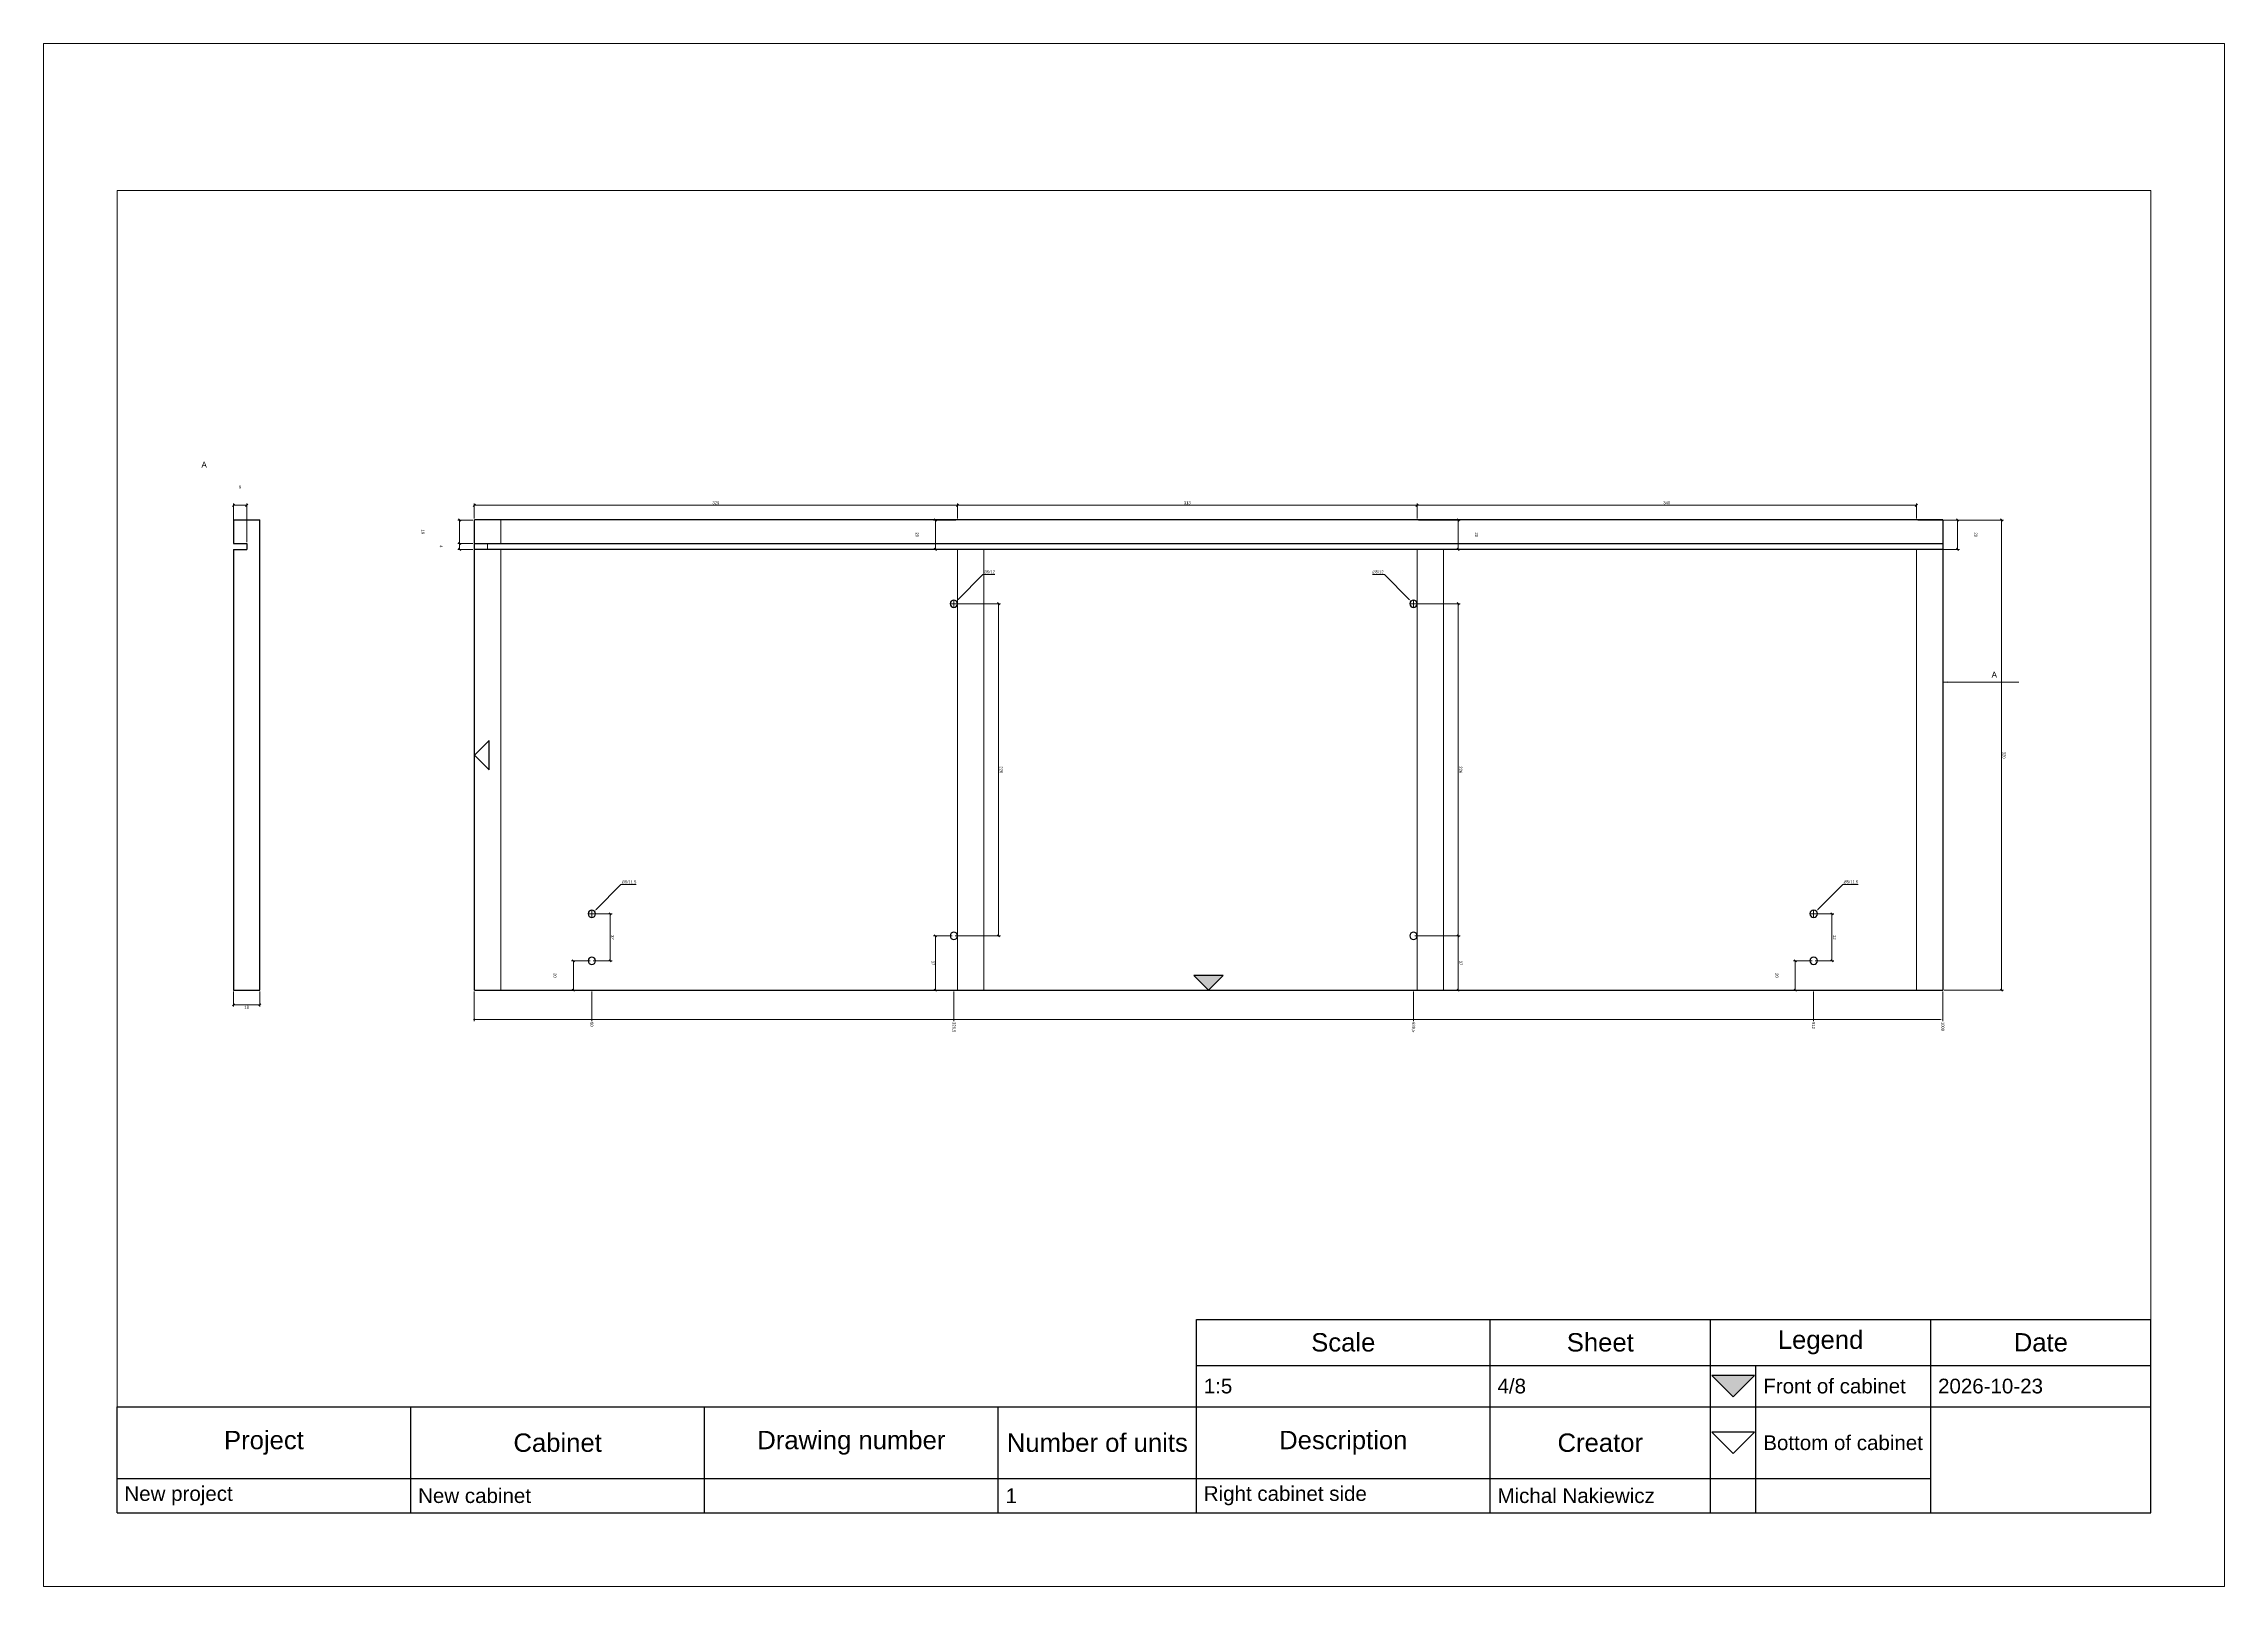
# Paper-space layout 'Right cabinet side' of a CAD drawing. Header units: millimetres. Extents: x -4 to 1481, y -4 to 1046.
import ezdxf

# ---------------------------------------------------------------- set-up
doc = ezdxf.new("R2010")
doc.units = ezdxf.units.MM
doc.layers.get('0').update_dxf_attribs({"true_color": 0xc2ced6})
for name, color, linetype, true_color in [('New project_New cabinet_Right cabinet side_Machining group1_View from above', 1, 'Continuous', 0xff0000), ('New project_New cabinet_Right cabinet side_Machining group_View from above', 1, 'Continuous', 0xff0000), ('New project_New cabinet_Right cabinet side_View from above', 1, 'Continuous', 0xff0000), ('New project_New cabinet_Right cabinet side_View from right', 1, 'Continuous', 0xff0000)]:
    doc.layers.add(name, color=color, linetype=linetype, true_color=true_color)
doc.layers.add('TitleBlock', color=7, linetype='Continuous')
doc.styles.add('Blum_Dimension', font='arial.ttf', dxfattribs={"height": 2})
doc.styles.add('Blum_Titleblock_Header', font='arial.ttf', dxfattribs={"height": 2.5})
doc.styles.add('Blum_Titleblock_Value', font='arial.ttf', dxfattribs={"height": 2})
doc.styles.add('Blum_ViewInfo', font='arial.ttf', dxfattribs={"height": 4})
doc.dimstyles.new('Blum_Chain', dxfattribs={"dimtxt": 2, "dimasz": 2, "dimexe": 1.25, "dimexo": 1, "dimtad": 0, "dimjust": 4, "dimtih": 1, "dimtoh": 1, "dimtxsty": 'Blum_Dimension', "dimblk1": 'DOTSMALL', "dimsah": 1, "dimcen": 2, "dimadec": 0, "dimazin": 2, "dimtfac": 1, "dimtix": 1, "dimtmove": 0, "dimatfit": 3, "dimldrblk": 'OBLIQUE', "dimfxl": 0, "dimlwd": 5, "dimlwe": 5, "dimarcsym": 0})
doc.dimstyles.new('Blum_Default', dxfattribs={"dimtxt": 2, "dimasz": 1.5, "dimexe": 1.25, "dimexo": 1, "dimtad": 1, "dimtxsty": 'Blum_Dimension', "dimblk": 'OBLIQUE', "dimcen": 2, "dimadec": 0, "dimazin": 2, "dimtfac": 1, "dimtix": 1, "dimtmove": 0, "dimatfit": 3, "dimfxl": 0, "dimlwd": 5, "dimlwe": 5, "dimarcsym": 0})
doc.dimstyles.new('Blum_Default$4', dxfattribs={"dimtxt": 2, "dimasz": 1.5, "dimexe": 1.25, "dimexo": 1, "dimtad": 1, "dimtih": 1, "dimtoh": 1, "dimtxsty": 'Blum_Dimension', "dimblk1": 'OBLIQUE', "dimsah": 1, "dimcen": 2, "dimadec": 0, "dimazin": 2, "dimtfac": 1, "dimtofl": 0, "dimtmove": 0, "dimatfit": 3, "dimfxl": 0, "dimlwd": 5, "dimlwe": 5, "dimarcsym": 0})
doc.dimstyles.new('Blum_ViewInfo', dxfattribs={"dimtxt": 4, "dimasz": 3, "dimexe": 1.25, "dimexo": 1, "dimtad": 1, "dimtxsty": 'Blum_ViewInfo', "dimblk": 'OBLIQUE', "dimcen": 0, "dimadec": 0, "dimazin": 2, "dimtfac": 1, "dimtofl": 0, "dimtmove": 0, "dimatfit": 2, "dimfxl": 0, "dimlwd": 20, "dimlwe": 20, "dimarcsym": 0})

# ---------------------------------------------------------------- blocks, each defined once
blk = doc.blocks.new('Blum_Trinagle_Outline')
blk.add_lwpolyline([(0, 0), (2, 2), (-2, 2)], close=True)
blk = doc.blocks.new('Blum_Trinagle_Filled')
h = blk.add_hatch(color=256)
h.dxf.hatch_style = 1
h.paths.add_polyline_path([(2, 2), (-2, 2), (0, 0)])
blk.add_lwpolyline([(0, 0), (2, 2), (-2, 2)], close=True)
blk = doc.blocks.new('*T134')
at = {"layer": 'TitleBlock', "color": 0, "linetype": 'ByBlock', "lineweight": -2, "transparency": 16777216}
for p, q in [((147, 26.32), (277, 26.32)), ((147, 0), (147, 26.32)), ((187, 0), (187, 26.32)), ((217, 0), (217, 26.32)), ((247, 0), (247, 26.32)), ((277, 0), (277, 26.32)), ((147, 20.08), (277, 20.08)), ((223.2, 0), (223.2, 20.08)), ((0, 14.42), (277, 14.42)), ((0, 0), (0, 14.42)), ((40, 0), (40, 14.42)), ((80, 0), (80, 14.42)), ((120, 0), (120, 14.42)), ((0, 4.67), (247, 4.67)), ((0, 0), (277, 0))]:
    blk.add_line(p, q, dxfattribs=at)
at = {"layer": 'TitleBlock', "color": 0, "lineweight": 0, "transparency": 16777216, "xscale": 1.45, "yscale": 1.45, "zscale": 1.45}
for name, p in [('Blum_Trinagle_Filled', (220.1, 15.8)), ('Blum_Trinagle_Outline', (220.1, 8.09))]:
    blk.add_blockref(name, p, dxfattribs=at)
at = {"layer": 'TitleBlock', "color": 0, "lineweight": 0, "transparency": 16777216}
for s, insert, char_height, width, attachment_point, style in [('Scale', (167, 23.2), 2.5, 37, 5, 'Blum_Titleblock_Header'), ('Sheet', (202, 23.2), 2.5, 27, 5, 'Blum_Titleblock_Header'), ('Legend', (232, 23.2), 2.5, 27, 5, 'Blum_Titleblock_Header'), ('Date', (262, 23.2), 2.5, 27, 5, 'Blum_Titleblock_Header'), ('1:5', (148, 17.25), 2, 38, 4, 'Blum_Titleblock_Value'), ('4/8', (188, 17.25), 2, 28, 4, 'Blum_Titleblock_Value'), ('Front of cabinet', (224.2, 17.25), 2, 21.8, 4, 'Blum_Titleblock_Value'), ('2026-10-23', (248, 17.25), 2, 28, 4, 'Blum_Titleblock_Value'), ('Project', (20, 9.54), 2.5, 37, 5, 'Blum_Titleblock_Header'), ('Cabinet', (60, 9.54), 2.5, 37, 5, 'Blum_Titleblock_Header'), ('Drawing number', (100, 9.54), 2.5, 37, 5, 'Blum_Titleblock_Header'), ('Number of units', (133.5, 9.54), 2.5, 24, 5, 'Blum_Titleblock_Header'), ('Description', (167, 9.54), 2.5, 37, 5, 'Blum_Titleblock_Header'), ('Creator', (202, 9.54), 2.5, 27, 5, 'Blum_Titleblock_Header'), ('Bottom of cabinet', (224.2, 9.54), 2, 21.8, 4, 'Blum_Titleblock_Value'), ('New project', (1, 2.33), 2, 38, 4, 'Blum_Titleblock_Value'), ('New cabinet', (41, 2.33), 2, 38, 4, 'Blum_Titleblock_Value'), ('1', (121, 2.33), 2, 25, 4, 'Blum_Titleblock_Value'), ('Right cabinet side', (148, 2.33), 2, 38, 4, 'Blum_Titleblock_Value'), ('Michal Nakiewicz', (188, 2.33), 2, 28, 4, 'Blum_Titleblock_Value')]:
    blk.add_mtext(s, dxfattribs=dict(at, insert=insert, char_height=char_height, width=width, attachment_point=attachment_point, style=style))
blk = doc.blocks.new('TitleBlock_Right cabinet side')
at = {"layer": 'TitleBlock', "lineweight": 0, "transparency": 33554684}
for points in [[(-0.79, -0.79, 0), (-0.79, 209.21, 0), (296.21, 209.21, 0), (296.21, -0.79, 0)], [(9.21, 9.21, 0), (9.21, 189.21, 0), (286.21, 189.21, 0), (286.21, 9.21, 0)]]:
    blk.add_polyline3d(points, close=True, dxfattribs=at)
blk.add_blockref('*T134', (9.21, 9.21))
blk = doc.blocks.new('_Oblique')
at = {"color": 0, "linetype": 'ByBlock', "lineweight": -2}
blk.add_line((-0.5, -0.5), (0.5, 0.5), dxfattribs=at)
blk = doc.blocks.new('*D136')
at = {"layer": 'New project_New cabinet_Right cabinet side_View from right', "color": 0, "lineweight": 5, "transparency": 16777216}
for p, q in [((125.3, 706.8), (125.3, 733.1)), ((125.3, 731.8), (134.3, 731.8)), ((134.3, 706.8), (134.3, 733.1))]:
    blk.add_line(p, q, dxfattribs=at)
at = {"layer": 'New project_New cabinet_Right cabinet side_View from right', "color": 0, "lineweight": 5, "transparency": 16777216, "xscale": 1.5, "yscale": 1.5, "zscale": 1.5, "rotation": 180}
blk.add_blockref('_Oblique', (125.3, 731.8), dxfattribs=at)
at = {"layer": 'New project_New cabinet_Right cabinet side_View from right', "color": 0, "lineweight": 5, "transparency": 16777216, "xscale": 1.5, "yscale": 1.5, "zscale": 1.5}
blk.add_blockref('_Oblique', (134.3, 731.8), dxfattribs=at)
at = {"layer": 'New project_New cabinet_Right cabinet side_View from right', "color": 0, "lineweight": 0, "transparency": 16777216, "insert": (129.8, 744.3), "char_height": 2, "attachment_point": 5, "style": 'Blum_Dimension'}
blk.add_mtext('9', dxfattribs=at)
blk = doc.blocks.new('*D139')
at = {"layer": 'New project_New cabinet_Right cabinet side_View from right', "color": 0, "lineweight": 5, "transparency": 16777216}
for p, q in [((125.3, 400.8), (125.3, 390.6)), ((125.3, 391.8), (143.3, 391.8)), ((143.3, 400.8), (143.3, 390.6))]:
    blk.add_line(p, q, dxfattribs=at)
at = {"layer": 'New project_New cabinet_Right cabinet side_View from right', "color": 0, "lineweight": 5, "transparency": 16777216, "xscale": 1.5, "yscale": 1.5, "zscale": 1.5, "rotation": 180}
blk.add_blockref('_Oblique', (125.3, 391.8), dxfattribs=at)
at = {"layer": 'New project_New cabinet_Right cabinet side_View from right', "color": 0, "lineweight": 5, "transparency": 16777216, "xscale": 1.5, "yscale": 1.5, "zscale": 1.5}
blk.add_blockref('_Oblique', (143.3, 391.8), dxfattribs=at)
at = {"layer": 'New project_New cabinet_Right cabinet side_View from right', "color": 0, "lineweight": 0, "transparency": 16777216, "insert": (134.3, 390.2), "char_height": 2, "attachment_point": 5, "style": 'Blum_Dimension'}
blk.add_mtext('18', dxfattribs=at)
blk = doc.blocks.new('_DotSmall')
at = {"color": 0, "linetype": 'ByBlock', "const_width": 0.5}
blk.add_lwpolyline([(-0.0625, 0, 1), (0.0625, 0, 1)], format="xyb", close=True, dxfattribs=at)
blk = doc.blocks.new('*D142')
at = {"layer": 'New project_New cabinet_Right cabinet side_View from above', "color": 0, "lineweight": 5, "transparency": 16777216}
for p, q in [((289.3, 400.8), (289.3, 380.6)), ((369.3, 400.8), (369.3, 380.6)), ((289.3, 381.8), (367.3, 381.8))]:
    blk.add_line(p, q, dxfattribs=at)
at = {"layer": 'New project_New cabinet_Right cabinet side_View from above', "color": 0, "lineweight": 0, "transparency": 16777216}
blk.add_solid([(367.3, 381.5), (367.3, 382.2), (369.3, 381.8)], dxfattribs=at)
at = {"layer": 'New project_New cabinet_Right cabinet side_View from above', "color": 0, "lineweight": 5, "transparency": 16777216, "xscale": 2, "yscale": 2, "zscale": 2, "rotation": 180}
blk.add_blockref('_DotSmall', (289.3, 381.8), dxfattribs=at)
at = {"layer": 'New project_New cabinet_Right cabinet side_View from above', "color": 0, "lineweight": 0, "transparency": 16777216, "insert": (369.3, 378.5), "char_height": 2, "attachment_point": 5, "rotation": 270, "style": 'Blum_Dimension'}
blk.add_mtext('80', dxfattribs=at)
blk = doc.blocks.new('*D145')
at = {"layer": 'New project_New cabinet_Right cabinet side_View from above', "color": 0, "lineweight": 5, "transparency": 16777216}
for p, q in [((289.3, 400.8), (289.3, 380.6)), ((615.8, 400.8), (615.8, 380.6)), ((289.3, 381.8), (613.8, 381.8))]:
    blk.add_line(p, q, dxfattribs=at)
at = {"layer": 'New project_New cabinet_Right cabinet side_View from above', "color": 0, "lineweight": 0, "transparency": 16777216}
blk.add_solid([(613.8, 381.5), (613.8, 382.2), (615.8, 381.8)], dxfattribs=at)
at = {"layer": 'New project_New cabinet_Right cabinet side_View from above', "color": 0, "lineweight": 5, "transparency": 16777216, "xscale": 2, "yscale": 2, "zscale": 2, "rotation": 180}
blk.add_blockref('_DotSmall', (289.3, 381.8), dxfattribs=at)
at = {"layer": 'New project_New cabinet_Right cabinet side_View from above', "color": 0, "lineweight": 0, "transparency": 16777216, "insert": (615.8, 376.6), "char_height": 2, "attachment_point": 5, "rotation": 270, "style": 'Blum_Dimension'}
blk.add_mtext('326,5', dxfattribs=at)
blk = doc.blocks.new('*D148')
at = {"layer": 'New project_New cabinet_Right cabinet side_View from above', "color": 0, "lineweight": 5, "transparency": 16777216}
for p, q in [((289.3, 400.8), (289.3, 380.6)), ((928.8, 400.8), (928.8, 380.6)), ((289.3, 381.8), (926.8, 381.8))]:
    blk.add_line(p, q, dxfattribs=at)
at = {"layer": 'New project_New cabinet_Right cabinet side_View from above', "color": 0, "lineweight": 0, "transparency": 16777216}
blk.add_solid([(926.8, 381.5), (926.8, 382.2), (928.8, 381.8)], dxfattribs=at)
at = {"layer": 'New project_New cabinet_Right cabinet side_View from above', "color": 0, "lineweight": 5, "transparency": 16777216, "xscale": 2, "yscale": 2, "zscale": 2, "rotation": 180}
blk.add_blockref('_DotSmall', (289.3, 381.8), dxfattribs=at)
at = {"layer": 'New project_New cabinet_Right cabinet side_View from above', "color": 0, "lineweight": 0, "transparency": 16777216, "insert": (928.8, 376.6), "char_height": 2, "attachment_point": 5, "rotation": 270, "style": 'Blum_Dimension'}
blk.add_mtext('639,5', dxfattribs=at)
blk = doc.blocks.new('*D151')
at = {"layer": 'New project_New cabinet_Right cabinet side_View from above', "color": 0, "lineweight": 5, "transparency": 16777216}
for p, q in [((289.3, 400.8), (289.3, 380.6)), ((1201.3, 400.8), (1201.3, 380.6)), ((289.3, 381.8), (1199.3, 381.8))]:
    blk.add_line(p, q, dxfattribs=at)
at = {"layer": 'New project_New cabinet_Right cabinet side_View from above', "color": 0, "lineweight": 0, "transparency": 16777216}
blk.add_solid([(1199.3, 381.5), (1199.3, 382.2), (1201.3, 381.8)], dxfattribs=at)
at = {"layer": 'New project_New cabinet_Right cabinet side_View from above', "color": 0, "lineweight": 5, "transparency": 16777216, "xscale": 2, "yscale": 2, "zscale": 2, "rotation": 180}
blk.add_blockref('_DotSmall', (289.3, 381.8), dxfattribs=at)
at = {"layer": 'New project_New cabinet_Right cabinet side_View from above', "color": 0, "lineweight": 0, "transparency": 16777216, "insert": (1201.3, 377.8), "char_height": 2, "attachment_point": 5, "rotation": 270, "style": 'Blum_Dimension'}
blk.add_mtext('912', dxfattribs=at)
blk = doc.blocks.new('*D154')
at = {"layer": 'New project_New cabinet_Right cabinet side_View from above', "color": 0, "lineweight": 5, "transparency": 16777216}
for p, q in [((289.3, 400.8), (289.3, 380.6)), ((1289.3, 400.8), (1289.3, 380.6)), ((289.3, 381.8), (1287.3, 381.8))]:
    blk.add_line(p, q, dxfattribs=at)
at = {"layer": 'New project_New cabinet_Right cabinet side_View from above', "color": 0, "lineweight": 0, "transparency": 16777216}
blk.add_solid([(1287.3, 381.5), (1287.3, 382.2), (1289.3, 381.8)], dxfattribs=at)
at = {"layer": 'New project_New cabinet_Right cabinet side_View from above', "color": 0, "lineweight": 5, "transparency": 16777216, "xscale": 2, "yscale": 2, "zscale": 2, "rotation": 180}
blk.add_blockref('_DotSmall', (289.3, 381.8), dxfattribs=at)
at = {"layer": 'New project_New cabinet_Right cabinet side_View from above', "color": 0, "lineweight": 0, "transparency": 16777216, "insert": (1289.3, 377.1), "char_height": 2, "attachment_point": 5, "rotation": 270, "style": 'Blum_Dimension'}
blk.add_mtext('1000', dxfattribs=at)
blk = doc.blocks.new('*D157')
at = {"layer": 'New project_New cabinet_Right cabinet side_View from above', "color": 0, "lineweight": 5, "transparency": 16777216}
for p, q in [((288.3, 705.8), (278.1, 705.8)), ((288.3, 701.8), (278.1, 701.8)), ((279.3, 701.8), (279.3, 705.8))]:
    blk.add_line(p, q, dxfattribs=at)
at = {"layer": 'New project_New cabinet_Right cabinet side_View from above', "color": 0, "lineweight": 5, "transparency": 16777216, "xscale": 1.5, "yscale": 1.5, "zscale": 1.5}
for p, rotation in [((279.3, 705.8), 90), ((279.3, 701.8), 270)]:
    blk.add_blockref('_Oblique', p, dxfattribs=dict(at, rotation=rotation))
at = {"layer": 'New project_New cabinet_Right cabinet side_View from above', "color": 0, "lineweight": 0, "transparency": 16777216, "insert": (266.8, 703.8), "char_height": 2, "attachment_point": 5, "rotation": 270, "style": 'Blum_Dimension'}
blk.add_mtext('4', dxfattribs=at)
blk = doc.blocks.new('*D160')
at = {"layer": 'New project_New cabinet_Right cabinet side_View from above', "color": 0, "lineweight": 5, "transparency": 16777216}
for p, q in [((288.3, 721.8), (278.1, 721.8)), ((279.3, 705.8), (279.3, 721.8)), ((288.3, 705.8), (278.1, 705.8))]:
    blk.add_line(p, q, dxfattribs=at)
at = {"layer": 'New project_New cabinet_Right cabinet side_View from above', "color": 0, "lineweight": 5, "transparency": 16777216, "xscale": 1.5, "yscale": 1.5, "zscale": 1.5}
for p, rotation in [((279.3, 721.8), 90), ((279.3, 705.8), 270)]:
    blk.add_blockref('_Oblique', p, dxfattribs=dict(at, rotation=rotation))
at = {"layer": 'New project_New cabinet_Right cabinet side_View from above', "color": 0, "lineweight": 0, "transparency": 16777216, "insert": (254.3, 713.8), "char_height": 2, "attachment_point": 5, "rotation": 270, "style": 'Blum_Dimension'}
blk.add_mtext('16', dxfattribs=at)
blk = doc.blocks.new('*D163')
at = {"layer": 'New project_New cabinet_Right cabinet side_View from above', "color": 0, "lineweight": 5, "transparency": 16777216}
for p, q in [((368.3, 421.8), (355.6, 421.8)), ((356.8, 401.8), (356.8, 421.8)), ((368.3, 401.8), (355.6, 401.8))]:
    blk.add_line(p, q, dxfattribs=at)
at = {"layer": 'New project_New cabinet_Right cabinet side_View from above', "color": 0, "lineweight": 5, "transparency": 16777216, "xscale": 1.5, "yscale": 1.5, "zscale": 1.5}
for p, rotation in [((356.8, 421.8), 90), ((356.8, 401.8), 270)]:
    blk.add_blockref('_Oblique', p, dxfattribs=dict(at, rotation=rotation))
at = {"layer": 'New project_New cabinet_Right cabinet side_View from above', "color": 0, "lineweight": 0, "transparency": 16777216, "insert": (344.3, 411.8), "char_height": 2, "attachment_point": 5, "rotation": 270, "style": 'Blum_Dimension'}
blk.add_mtext('20', dxfattribs=at)
blk = doc.blocks.new('*D166')
at = {"layer": 'New project_New cabinet_Right cabinet side_View from above', "color": 0, "lineweight": 5, "transparency": 16777216}
for p, q in [((370.3, 453.8), (383.1, 453.8)), ((381.8, 421.8), (381.8, 453.8)), ((370.3, 421.8), (383.1, 421.8))]:
    blk.add_line(p, q, dxfattribs=at)
at = {"layer": 'New project_New cabinet_Right cabinet side_View from above', "color": 0, "lineweight": 5, "transparency": 16777216, "xscale": 1.5, "yscale": 1.5, "zscale": 1.5}
for p, rotation in [((381.8, 453.8), 90), ((381.8, 421.8), 270)]:
    blk.add_blockref('_Oblique', p, dxfattribs=dict(at, rotation=rotation))
at = {"layer": 'New project_New cabinet_Right cabinet side_View from above', "color": 0, "lineweight": 0, "transparency": 16777216, "insert": (383.5, 437.8), "char_height": 2, "attachment_point": 5, "rotation": 270, "style": 'Blum_Dimension'}
blk.add_mtext('32', dxfattribs=at)
blk = doc.blocks.new('*D169')
at = {"layer": 'New project_New cabinet_Right cabinet side_View from above', "color": 0, "lineweight": 5, "transparency": 16777216}
for p, q in [((614.8, 438.8), (602.1, 438.8)), ((603.3, 401.8), (603.3, 438.8)), ((614.8, 401.8), (602.1, 401.8))]:
    blk.add_line(p, q, dxfattribs=at)
at = {"layer": 'New project_New cabinet_Right cabinet side_View from above', "color": 0, "lineweight": 5, "transparency": 16777216, "xscale": 1.5, "yscale": 1.5, "zscale": 1.5}
for p, rotation in [((603.3, 438.8), 90), ((603.3, 401.8), 270)]:
    blk.add_blockref('_Oblique', p, dxfattribs=dict(at, rotation=rotation))
at = {"layer": 'New project_New cabinet_Right cabinet side_View from above', "color": 0, "lineweight": 0, "transparency": 16777216, "insert": (601.7, 420.3), "char_height": 2, "attachment_point": 5, "rotation": 270, "style": 'Blum_Dimension'}
blk.add_mtext('37', dxfattribs=at)
blk = doc.blocks.new('*D172')
at = {"layer": 'New project_New cabinet_Right cabinet side_View from above', "color": 0, "lineweight": 5, "transparency": 16777216}
for p, q in [((617.3, 721.8), (602.1, 721.8)), ((603.3, 701.8), (603.3, 721.8)), ((617.3, 701.8), (602.1, 701.8))]:
    blk.add_line(p, q, dxfattribs=at)
at = {"layer": 'New project_New cabinet_Right cabinet side_View from above', "color": 0, "lineweight": 5, "transparency": 16777216, "xscale": 1.5, "yscale": 1.5, "zscale": 1.5}
for p, rotation in [((603.3, 721.8), 90), ((603.3, 701.8), 270)]:
    blk.add_blockref('_Oblique', p, dxfattribs=dict(at, rotation=rotation))
at = {"layer": 'New project_New cabinet_Right cabinet side_View from above', "color": 0, "lineweight": 0, "transparency": 16777216, "insert": (590.8, 711.8), "char_height": 2, "attachment_point": 5, "rotation": 270, "style": 'Blum_Dimension'}
blk.add_mtext('20', dxfattribs=at)
blk = doc.blocks.new('*D175')
at = {"layer": 'New project_New cabinet_Right cabinet side_View from above', "color": 0, "lineweight": 5, "transparency": 16777216}
for p, q in [((616.8, 664.8), (647.6, 664.8)), ((646.3, 438.8), (646.3, 664.8)), ((616.8, 438.8), (647.6, 438.8))]:
    blk.add_line(p, q, dxfattribs=at)
at = {"layer": 'New project_New cabinet_Right cabinet side_View from above', "color": 0, "lineweight": 5, "transparency": 16777216, "xscale": 1.5, "yscale": 1.5, "zscale": 1.5}
for p, rotation in [((646.3, 664.8), 90), ((646.3, 438.8), 270)]:
    blk.add_blockref('_Oblique', p, dxfattribs=dict(at, rotation=rotation))
at = {"layer": 'New project_New cabinet_Right cabinet side_View from above', "color": 0, "lineweight": 0, "transparency": 16777216, "insert": (648, 551.8), "char_height": 2, "attachment_point": 5, "rotation": 270, "style": 'Blum_Dimension'}
blk.add_mtext('226', dxfattribs=at)
blk = doc.blocks.new('*D178')
at = {"layer": 'New project_New cabinet_Right cabinet side_View from above', "color": 0, "lineweight": 5, "transparency": 16777216}
for p, q in [((929.8, 438.8), (960.6, 438.8)), ((959.3, 401.8), (959.3, 438.8)), ((929.8, 401.8), (960.6, 401.8))]:
    blk.add_line(p, q, dxfattribs=at)
at = {"layer": 'New project_New cabinet_Right cabinet side_View from above', "color": 0, "lineweight": 5, "transparency": 16777216, "xscale": 1.5, "yscale": 1.5, "zscale": 1.5}
for p, rotation in [((959.3, 438.8), 90), ((959.3, 401.8), 270)]:
    blk.add_blockref('_Oblique', p, dxfattribs=dict(at, rotation=rotation))
at = {"layer": 'New project_New cabinet_Right cabinet side_View from above', "color": 0, "lineweight": 0, "transparency": 16777216, "insert": (961, 420.3), "char_height": 2, "attachment_point": 5, "rotation": 270, "style": 'Blum_Dimension'}
blk.add_mtext('37', dxfattribs=at)
blk = doc.blocks.new('*D181')
at = {"layer": 'New project_New cabinet_Right cabinet side_View from above', "color": 0, "lineweight": 5, "transparency": 16777216}
for p, q in [((929.8, 664.8), (960.6, 664.8)), ((959.3, 438.8), (959.3, 664.8)), ((929.8, 438.8), (960.6, 438.8))]:
    blk.add_line(p, q, dxfattribs=at)
at = {"layer": 'New project_New cabinet_Right cabinet side_View from above', "color": 0, "lineweight": 5, "transparency": 16777216, "xscale": 1.5, "yscale": 1.5, "zscale": 1.5}
for p, rotation in [((959.3, 664.8), 90), ((959.3, 438.8), 270)]:
    blk.add_blockref('_Oblique', p, dxfattribs=dict(at, rotation=rotation))
at = {"layer": 'New project_New cabinet_Right cabinet side_View from above', "color": 0, "lineweight": 0, "transparency": 16777216, "insert": (961, 551.8), "char_height": 2, "attachment_point": 5, "rotation": 270, "style": 'Blum_Dimension'}
blk.add_mtext('226', dxfattribs=at)
blk = doc.blocks.new('*D184')
at = {"layer": 'New project_New cabinet_Right cabinet side_View from above', "color": 0, "lineweight": 5, "transparency": 16777216}
for p, q in [((932.3, 721.8), (960.6, 721.8)), ((959.3, 701.8), (959.3, 721.8)), ((932.3, 701.8), (960.6, 701.8))]:
    blk.add_line(p, q, dxfattribs=at)
at = {"layer": 'New project_New cabinet_Right cabinet side_View from above', "color": 0, "lineweight": 5, "transparency": 16777216, "xscale": 1.5, "yscale": 1.5, "zscale": 1.5}
for p, rotation in [((959.3, 721.8), 90), ((959.3, 701.8), 270)]:
    blk.add_blockref('_Oblique', p, dxfattribs=dict(at, rotation=rotation))
at = {"layer": 'New project_New cabinet_Right cabinet side_View from above', "color": 0, "lineweight": 0, "transparency": 16777216, "insert": (971.8, 711.8), "char_height": 2, "attachment_point": 5, "rotation": 270, "style": 'Blum_Dimension'}
blk.add_mtext('20', dxfattribs=at)
blk = doc.blocks.new('*D187')
at = {"layer": 'New project_New cabinet_Right cabinet side_View from above', "color": 0, "lineweight": 5, "transparency": 16777216}
for p, q in [((1200.3, 421.8), (1187.6, 421.8)), ((1188.8, 401.8), (1188.8, 421.8)), ((1200.3, 401.8), (1187.6, 401.8))]:
    blk.add_line(p, q, dxfattribs=at)
at = {"layer": 'New project_New cabinet_Right cabinet side_View from above', "color": 0, "lineweight": 5, "transparency": 16777216, "xscale": 1.5, "yscale": 1.5, "zscale": 1.5}
for p, rotation in [((1188.8, 421.8), 90), ((1188.8, 401.8), 270)]:
    blk.add_blockref('_Oblique', p, dxfattribs=dict(at, rotation=rotation))
at = {"layer": 'New project_New cabinet_Right cabinet side_View from above', "color": 0, "lineweight": 0, "transparency": 16777216, "insert": (1176.3, 411.8), "char_height": 2, "attachment_point": 5, "rotation": 270, "style": 'Blum_Dimension'}
blk.add_mtext('20', dxfattribs=at)
blk = doc.blocks.new('*D190')
at = {"layer": 'New project_New cabinet_Right cabinet side_View from above', "color": 0, "lineweight": 5, "transparency": 16777216}
for p, q in [((1202.3, 453.8), (1215.1, 453.8)), ((1213.8, 421.8), (1213.8, 453.8)), ((1202.3, 421.8), (1215.1, 421.8))]:
    blk.add_line(p, q, dxfattribs=at)
at = {"layer": 'New project_New cabinet_Right cabinet side_View from above', "color": 0, "lineweight": 5, "transparency": 16777216, "xscale": 1.5, "yscale": 1.5, "zscale": 1.5}
for p, rotation in [((1213.8, 453.8), 90), ((1213.8, 421.8), 270)]:
    blk.add_blockref('_Oblique', p, dxfattribs=dict(at, rotation=rotation))
at = {"layer": 'New project_New cabinet_Right cabinet side_View from above', "color": 0, "lineweight": 0, "transparency": 16777216, "insert": (1215.5, 437.8), "char_height": 2, "attachment_point": 5, "rotation": 270, "style": 'Blum_Dimension'}
blk.add_mtext('32', dxfattribs=at)
blk = doc.blocks.new('*D193')
at = {"layer": 'New project_New cabinet_Right cabinet side_View from above', "color": 0, "lineweight": 5, "transparency": 16777216}
for p, q in [((1272.3, 721.8), (1300.6, 721.8)), ((1299.3, 701.8), (1299.3, 721.8)), ((1272.3, 701.8), (1300.6, 701.8))]:
    blk.add_line(p, q, dxfattribs=at)
at = {"layer": 'New project_New cabinet_Right cabinet side_View from above', "color": 0, "lineweight": 5, "transparency": 16777216, "xscale": 1.5, "yscale": 1.5, "zscale": 1.5}
for p, rotation in [((1299.3, 721.8), 90), ((1299.3, 701.8), 270)]:
    blk.add_blockref('_Oblique', p, dxfattribs=dict(at, rotation=rotation))
at = {"layer": 'New project_New cabinet_Right cabinet side_View from above', "color": 0, "lineweight": 0, "transparency": 16777216, "insert": (1311.8, 711.8), "char_height": 2, "attachment_point": 5, "rotation": 270, "style": 'Blum_Dimension'}
blk.add_mtext('20', dxfattribs=at)
blk = doc.blocks.new('*D196')
at = {"layer": 'New project_New cabinet_Right cabinet side_View from above', "color": 0, "lineweight": 5, "transparency": 16777216}
for p, q in [((289.3, 722.8), (289.3, 733.1)), ((289.3, 731.8), (618.3, 731.8)), ((618.3, 722.8), (618.3, 733.1))]:
    blk.add_line(p, q, dxfattribs=at)
at = {"layer": 'New project_New cabinet_Right cabinet side_View from above', "color": 0, "lineweight": 5, "transparency": 16777216, "xscale": 1.5, "yscale": 1.5, "zscale": 1.5, "rotation": 180}
blk.add_blockref('_Oblique', (289.3, 731.8), dxfattribs=at)
at = {"layer": 'New project_New cabinet_Right cabinet side_View from above', "color": 0, "lineweight": 5, "transparency": 16777216, "xscale": 1.5, "yscale": 1.5, "zscale": 1.5}
blk.add_blockref('_Oblique', (618.3, 731.8), dxfattribs=at)
at = {"layer": 'New project_New cabinet_Right cabinet side_View from above', "color": 0, "lineweight": 0, "transparency": 16777216, "insert": (453.8, 733.5), "char_height": 2, "attachment_point": 5, "style": 'Blum_Dimension'}
blk.add_mtext('329', dxfattribs=at)
blk = doc.blocks.new('*D199')
at = {"layer": 'New project_New cabinet_Right cabinet side_View from above', "color": 0, "lineweight": 5, "transparency": 16777216}
for p, q in [((618.3, 722.8), (618.3, 733.1)), ((618.3, 731.8), (931.3, 731.8)), ((931.3, 722.8), (931.3, 733.1))]:
    blk.add_line(p, q, dxfattribs=at)
at = {"layer": 'New project_New cabinet_Right cabinet side_View from above', "color": 0, "lineweight": 5, "transparency": 16777216, "xscale": 1.5, "yscale": 1.5, "zscale": 1.5, "rotation": 180}
blk.add_blockref('_Oblique', (618.3, 731.8), dxfattribs=at)
at = {"layer": 'New project_New cabinet_Right cabinet side_View from above', "color": 0, "lineweight": 5, "transparency": 16777216, "xscale": 1.5, "yscale": 1.5, "zscale": 1.5}
blk.add_blockref('_Oblique', (931.3, 731.8), dxfattribs=at)
at = {"layer": 'New project_New cabinet_Right cabinet side_View from above', "color": 0, "lineweight": 0, "transparency": 16777216, "insert": (774.8, 733.5), "char_height": 2, "attachment_point": 5, "style": 'Blum_Dimension'}
blk.add_mtext('313', dxfattribs=at)
blk = doc.blocks.new('*D202')
at = {"layer": 'New project_New cabinet_Right cabinet side_View from above', "color": 0, "lineweight": 5, "transparency": 16777216}
for p, q in [((931.3, 722.8), (931.3, 733.1)), ((931.3, 731.8), (1271.3, 731.8)), ((1271.3, 722.8), (1271.3, 733.1))]:
    blk.add_line(p, q, dxfattribs=at)
at = {"layer": 'New project_New cabinet_Right cabinet side_View from above', "color": 0, "lineweight": 5, "transparency": 16777216, "xscale": 1.5, "yscale": 1.5, "zscale": 1.5, "rotation": 180}
blk.add_blockref('_Oblique', (931.3, 731.8), dxfattribs=at)
at = {"layer": 'New project_New cabinet_Right cabinet side_View from above', "color": 0, "lineweight": 5, "transparency": 16777216, "xscale": 1.5, "yscale": 1.5, "zscale": 1.5}
blk.add_blockref('_Oblique', (1271.3, 731.8), dxfattribs=at)
at = {"layer": 'New project_New cabinet_Right cabinet side_View from above', "color": 0, "lineweight": 0, "transparency": 16777216, "insert": (1101.3, 733.5), "char_height": 2, "attachment_point": 5, "style": 'Blum_Dimension'}
blk.add_mtext('340', dxfattribs=at)
blk = doc.blocks.new('*D205')
at = {"layer": 'New project_New cabinet_Right cabinet side_Machining group_View from above', "color": 0, "lineweight": 5, "transparency": 16777216}
for p, q in [((901, 684.7), (909, 684.7)), ((909, 684.7), (926, 667.7)), ((926.8, 664.8), (930.8, 664.8)), ((928.8, 662.8), (928.8, 666.8))]:
    blk.add_line(p, q, dxfattribs=at)
at = {"layer": 'New project_New cabinet_Right cabinet side_Machining group_View from above', "color": 0, "lineweight": 0, "transparency": 16777216}
blk.add_solid([(926.2, 667.8), (925.8, 667.5), (927.1, 666.6)], dxfattribs=at)
at = {"layer": 'New project_New cabinet_Right cabinet side_Machining group_View from above', "color": 0, "lineweight": 0, "transparency": 16777216, "insert": (904.7, 686.4), "char_height": 2, "attachment_point": 5, "style": 'Blum_Dimension'}
blk.add_mtext('∅5/12', dxfattribs=at)
blk = doc.blocks.new('*D208')
at = {"layer": 'New project_New cabinet_Right cabinet side_Machining group_View from above', "color": 0, "lineweight": 5, "transparency": 16777216}
for p, q in [((635.7, 684.7), (618.7, 667.7)), ((643.7, 684.7), (635.7, 684.7)), ((613.8, 664.8), (617.8, 664.8)), ((615.8, 662.8), (615.8, 666.8))]:
    blk.add_line(p, q, dxfattribs=at)
at = {"layer": 'New project_New cabinet_Right cabinet side_Machining group_View from above', "color": 0, "lineweight": 0, "transparency": 16777216}
blk.add_solid([(618.5, 667.8), (618.9, 667.5), (617.6, 666.6)], dxfattribs=at)
at = {"layer": 'New project_New cabinet_Right cabinet side_Machining group_View from above', "color": 0, "lineweight": 0, "transparency": 16777216, "insert": (640, 686.4), "char_height": 2, "attachment_point": 5, "style": 'Blum_Dimension'}
blk.add_mtext('∅5/12', dxfattribs=at)
blk = doc.blocks.new('*D211')
at = {"layer": 'New project_New cabinet_Right cabinet side_Machining group1_View from above', "color": 0, "lineweight": 5, "transparency": 16777216}
for p, q in [((1221.2, 473.7), (1204.2, 456.7)), ((1231.6, 473.7), (1221.2, 473.7)), ((1199.3, 453.8), (1203.3, 453.8)), ((1201.3, 451.8), (1201.3, 455.8))]:
    blk.add_line(p, q, dxfattribs=at)
at = {"layer": 'New project_New cabinet_Right cabinet side_Machining group1_View from above', "color": 0, "lineweight": 0, "transparency": 16777216}
blk.add_solid([(1204, 456.8), (1204.4, 456.5), (1203.1, 455.6)], dxfattribs=at)
at = {"layer": 'New project_New cabinet_Right cabinet side_Machining group1_View from above', "color": 0, "lineweight": 0, "transparency": 16777216, "insert": (1226.7, 475.4), "char_height": 2, "attachment_point": 5, "style": 'Blum_Dimension'}
blk.add_mtext('∅5/11.5', dxfattribs=at)
blk = doc.blocks.new('*D214')
at = {"layer": 'New project_New cabinet_Right cabinet side_Machining group1_View from above', "color": 0, "lineweight": 5, "transparency": 16777216}
for p, q in [((389.2, 473.7), (372.2, 456.7)), ((399.6, 473.7), (389.2, 473.7)), ((367.3, 453.8), (371.3, 453.8)), ((369.3, 451.8), (369.3, 455.8))]:
    blk.add_line(p, q, dxfattribs=at)
at = {"layer": 'New project_New cabinet_Right cabinet side_Machining group1_View from above', "color": 0, "lineweight": 0, "transparency": 16777216}
blk.add_solid([(372, 456.8), (372.4, 456.5), (371.1, 455.6)], dxfattribs=at)
at = {"layer": 'New project_New cabinet_Right cabinet side_Machining group1_View from above', "color": 0, "lineweight": 0, "transparency": 16777216, "insert": (394.7, 475.4), "char_height": 2, "attachment_point": 5, "style": 'Blum_Dimension'}
blk.add_mtext('∅5/11.5', dxfattribs=at)
blk = doc.blocks.new('*D217')
at = {"layer": 'New project_New cabinet_Right cabinet side_View from above', "color": 0, "lineweight": 5, "transparency": 16777216}
for p, q in [((1290.3, 721.8), (1330.6, 721.8)), ((1329.3, 401.8), (1329.3, 721.8)), ((1290.3, 401.8), (1330.6, 401.8))]:
    blk.add_line(p, q, dxfattribs=at)
at = {"layer": 'New project_New cabinet_Right cabinet side_View from above', "color": 0, "lineweight": 5, "transparency": 16777216, "xscale": 1.5, "yscale": 1.5, "zscale": 1.5}
for p, rotation in [((1329.3, 721.8), 90), ((1329.3, 401.8), 270)]:
    blk.add_blockref('_Oblique', p, dxfattribs=dict(at, rotation=rotation))
at = {"layer": 'New project_New cabinet_Right cabinet side_View from above', "color": 0, "lineweight": 0, "transparency": 16777216, "insert": (1331, 561.8), "char_height": 2, "attachment_point": 5, "rotation": 270, "style": 'Blum_Dimension'}
blk.add_mtext('320', dxfattribs=at)

psp = doc.layouts.new('Right cabinet side')

# ---------------------------------------------------------------- linework, layer by layer
at = {"linetype": 'Continuous', "lineweight": 30, "transparency": 33554684}
for p, q in [((125.35, 721.828), (125.35, 705.828)), ((125.35, 721.828), (143.35, 721.828)), ((143.35, 401.828), (143.35, 721.828)), ((289.35, 705.828), (289.35, 721.828)), ((1289.35, 721.828), (289.35, 721.828)), ((1289.35, 721.828), (1289.35, 705.828)), ((125.35, 705.828), (134.35, 705.828)), ((125.35, 701.828), (134.35, 701.828)), ((125.35, 701.828), (125.35, 667.328)), ((134.35, 705.828), (134.35, 701.828)), ((289.35, 705.828), (1289.35, 705.828)), ((289.35, 701.828), (289.35, 705.828)), ((1289.35, 701.828), (289.35, 701.828)), ((289.35, 401.828), (289.35, 701.828)), ((1289.35, 705.828), (1289.35, 701.828)), ((1289.35, 701.828), (1289.35, 401.828)), ((125.35, 667.328), (125.35, 662.328)), ((125.35, 662.328), (125.35, 456.328)), ((125.35, 456.328), (125.35, 451.328)), ((125.35, 451.328), (125.35, 441.328)), ((125.35, 441.328), (125.35, 436.328)), ((125.35, 436.328), (125.35, 424.328)), ((125.35, 424.328), (125.35, 419.328)), ((125.35, 419.328), (125.35, 401.828)), ((125.35, 401.828), (143.35, 401.828)), ((289.35, 401.828), (1289.35, 401.828))]:
    psp.add_line(p, q, dxfattribs=at)
at = {"linetype": 'Continuous', "lineweight": 5, "transparency": 33554684}
for p, q in [((307.35, 721.828), (289.35, 721.828)), ((289.35, 401.828), (289.35, 721.828)), ((307.35, 721.828), (307.35, 705.828)), ((298.35, 705.828), (298.35, 701.828)), ((307.35, 705.828), (298.35, 705.828)), ((307.35, 701.828), (298.35, 701.828)), ((307.35, 701.828), (307.35, 401.828)), ((618.35, 701.828), (618.35, 401.828)), ((636.35, 701.828), (618.35, 701.828)), ((636.35, 401.828), (636.35, 701.828)), ((931.35, 701.828), (931.35, 401.828)), ((949.35, 701.828), (931.35, 701.828)), ((949.35, 401.828), (949.35, 701.828)), ((1271.35, 401.828), (1271.35, 701.828)), ((1271.35, 701.828), (1289.35, 701.828)), ((1289.35, 701.828), (1289.35, 401.828)), ((307.35, 401.828), (289.35, 401.828)), ((636.35, 401.828), (618.35, 401.828)), ((949.35, 401.828), (931.35, 401.828)), ((1271.35, 401.828), (1289.35, 401.828))]:
    psp.add_line(p, q, dxfattribs=at)
at = {"linetype": 'Continuous', "lineweight": 30, "transparency": 33554684, "extrusion": (0, 0, -1)}
for centre in [(-615.85, 664.828), (-928.85, 664.828), (-369.35, 453.828), (-1201.35, 453.828), (-615.85, 438.828), (-928.85, 438.828), (-369.35, 421.828), (-1201.35, 421.828)]:
    psp.add_circle(centre, 2.5, dxfattribs=at)

# ---------------------------------------------------------------- block references
at = {"lineweight": 0, "transparency": 33554684, "xscale": 5, "yscale": 5, "zscale": 5}
psp.add_blockref('TitleBlock_Right cabinet side', (0, 0), dxfattribs=at)
at = {"layer": 'New project_New cabinet_Right cabinet side_View from above', "lineweight": 0, "transparency": 33554684, "xscale": 5, "yscale": 5, "zscale": 5, "rotation": 270}
psp.add_blockref('Blum_Trinagle_Outline', (289.35, 561.828), dxfattribs=at)
at = {"layer": 'New project_New cabinet_Right cabinet side_View from above', "lineweight": 0, "transparency": 33554684, "xscale": 5, "yscale": 5, "zscale": 5}
psp.add_blockref('Blum_Trinagle_Filled', (789.35, 401.828), dxfattribs=at)

# ---------------------------------------------------------------- texts
at = {"lineweight": 0, "transparency": 33554684, "char_height": 4, "attachment_point": 7, "style": 'Blum_ViewInfo'}
for insert in [(103.475, 757.453), (1322.475, 614.553)]:
    psp.add_mtext('A', dxfattribs=dict(at, insert=insert))

# ---------------------------------------------------------------- dimensions: what is measured, and where the dimension line sits
at = {"layer": 'New project_New cabinet_Right cabinet side_Machining group1_View from above', "lineweight": 0, "transparency": 33554684}
for p1, p2, picture, middle in [((367.582, 452.06), (371.117, 455.595), '*D214', (394.72, 473.715)), ((1199.582, 452.06), (1203.117, 455.595), '*D211', (1226.72, 473.715))]:
    dim = psp.add_diameter_dim_2p(p1=p1, p2=p2, dimstyle='Blum_Default$4', override={"dimscale": 0, "dimpost": '/11.5'}, dxfattribs=at)
    dim.commit()
    dim.dimension.update_dxf_attribs({"geometry": picture, "text_midpoint": middle, "dimtype": 163})
at = {"layer": 'New project_New cabinet_Right cabinet side_Machining group_View from above', "lineweight": 0, "transparency": 33554684}
for p1, p2, picture, middle in [((614.082, 663.06), (617.617, 666.595), '*D208', (640.037, 684.715)), ((930.617, 663.06), (927.082, 666.595), '*D205', (904.662, 684.715))]:
    dim = psp.add_diameter_dim_2p(p1=p1, p2=p2, dimstyle='Blum_Default$4', override={"dimscale": 0, "dimpost": '/12'}, dxfattribs=at)
    dim.commit()
    dim.dimension.update_dxf_attribs({"geometry": picture, "text_midpoint": middle, "dimtype": 163})
at = {"layer": 'New project_New cabinet_Right cabinet side_View from above', "lineweight": 0, "transparency": 33554684}
for base, p1, p2, dimstyle, picture, middle in [((618.35, 731.828), (289.35, 721.828), (618.35, 721.828), 'Blum_Default', '*D196', (453.85, 733.474)), ((931.35, 731.828), (618.35, 721.828), (931.35, 721.828), 'Blum_Default', '*D199', (774.85, 733.474)), ((1271.35, 731.828), (931.35, 721.828), (1271.35, 721.828), 'Blum_Default', '*D202', (1101.35, 733.474)), ((369.35, 381.828), (289.35, 401.828), (369.35, 401.828), 'Blum_Chain', '*D142', (369.35, 378.522)), ((615.85, 381.828), (289.35, 401.828), (615.85, 401.828), 'Blum_Chain', '*D145', (615.85, 376.571)), ((928.85, 381.828), (289.35, 401.828), (928.85, 401.828), 'Blum_Chain', '*D148', (928.85, 376.565)), ((1201.35, 381.828), (289.35, 401.828), (1201.35, 401.828), 'Blum_Chain', '*D151', (1201.35, 377.753)), ((1289.35, 381.828), (289.35, 401.828), (1289.35, 401.828), 'Blum_Chain', '*D154', (1289.35, 377.064))]:
    dim = psp.add_linear_dim(base=base, p1=p1, p2=p2, dimstyle=dimstyle, override={"dimscale": 0}, dxfattribs=at)
    dim.commit()
    dim.dimension.update_dxf_attribs({"geometry": picture, "text_midpoint": middle})
for base, p1, p2, override, picture, middle in [((279.35, 721.828), (289.35, 705.828), (289.35, 721.828), {"dimscale": 0, "dimtad": 4, "dimtmove": 2}, '*D160', (254.35, 713.828)), ((603.35, 721.828), (618.35, 701.828), (618.35, 721.828), {"dimscale": 0, "dimtad": 4, "dimtmove": 2}, '*D172', (590.85, 711.828)), ((959.35, 721.828), (931.35, 701.828), (931.35, 721.828), {"dimscale": 0, "dimtmove": 2}, '*D184', (971.85, 711.828)), ((1299.35, 721.828), (1271.35, 701.828), (1271.35, 721.828), {"dimscale": 0, "dimtmove": 2}, '*D193', (1311.85, 711.828)), ((279.35, 705.828), (289.35, 701.828), (289.35, 705.828), {"dimscale": 0, "dimtad": 4, "dimtmove": 2}, '*D157', (266.85, 703.828)), ((356.85, 421.828), (369.35, 401.828), (369.35, 421.828), {"dimscale": 0, "dimtad": 4, "dimtmove": 2}, '*D163', (344.35, 411.828)), ((1188.85, 421.828), (1201.35, 401.828), (1201.35, 421.828), {"dimscale": 0, "dimtad": 4, "dimtmove": 2}, '*D187', (1176.35, 411.828))]:
    dim = psp.add_linear_dim(base=base, p1=p1, p2=p2, angle=90, dimstyle='Blum_Default', override=override, dxfattribs=at)
    dim.commit()
    dim.dimension.update_dxf_attribs({"geometry": picture, "text_midpoint": middle, "dimtype": 160})
for base, p1, p2, override, picture, middle in [((1329.35, 721.828), (1289.35, 401.828), (1289.35, 721.828), {"dimscale": 0}, '*D217', (1330.997, 561.828)), ((646.35, 664.828), (615.85, 438.828), (615.85, 664.828), {"dimscale": 0}, '*D175', (647.996, 551.828)), ((959.35, 664.828), (928.85, 438.828), (928.85, 664.828), {"dimscale": 0}, '*D181', (960.996, 551.828)), ((381.85, 453.828), (369.35, 421.828), (369.35, 453.828), {"dimscale": 0}, '*D166', (383.497, 437.828)), ((1213.85, 453.828), (1201.35, 421.828), (1201.35, 453.828), {"dimscale": 0}, '*D190', (1215.497, 437.828)), ((603.35, 438.828), (615.85, 401.828), (615.85, 438.828), {"dimscale": 0, "dimtad": 4}, '*D169', (601.703, 420.328)), ((959.35, 438.828), (928.85, 401.828), (928.85, 438.828), {"dimscale": 0}, '*D178', (960.997, 420.328))]:
    dim = psp.add_linear_dim(base=base, p1=p1, p2=p2, angle=90, dimstyle='Blum_Default', override=override, dxfattribs=at)
    dim.commit()
    dim.dimension.update_dxf_attribs({"geometry": picture, "text_midpoint": middle})
at = {"layer": 'New project_New cabinet_Right cabinet side_View from right', "lineweight": 0, "transparency": 33554684}
dim = psp.add_linear_dim(base=(134.35, 731.828), p1=(125.35, 705.828), p2=(134.35, 705.828), dimstyle='Blum_Default', override={"dimscale": 0, "dimtmove": 2}, dxfattribs=at)
dim.commit()
dim.dimension.update_dxf_attribs({"geometry": '*D136', "text_midpoint": (129.85, 744.328), "dimtype": 160})
dim = psp.add_linear_dim(base=(143.35, 391.828), p1=(125.35, 401.828), p2=(143.35, 401.828), dimstyle='Blum_Default', override={"dimscale": 0, "dimtad": 4}, dxfattribs=at)
dim.commit()
dim.dimension.update_dxf_attribs({"geometry": '*D139', "text_midpoint": (134.35, 390.181)})

# ---------------------------------------------------------------- leaders
at = {"lineweight": 0, "transparency": 33554684}
psp.add_leader([(1289.35, 611.428), (1341.151, 611.428)], dimstyle='Blum_ViewInfo', override={"dimscale": 0}, dxfattribs=at)

doc.saveas('drawing.dxf')
